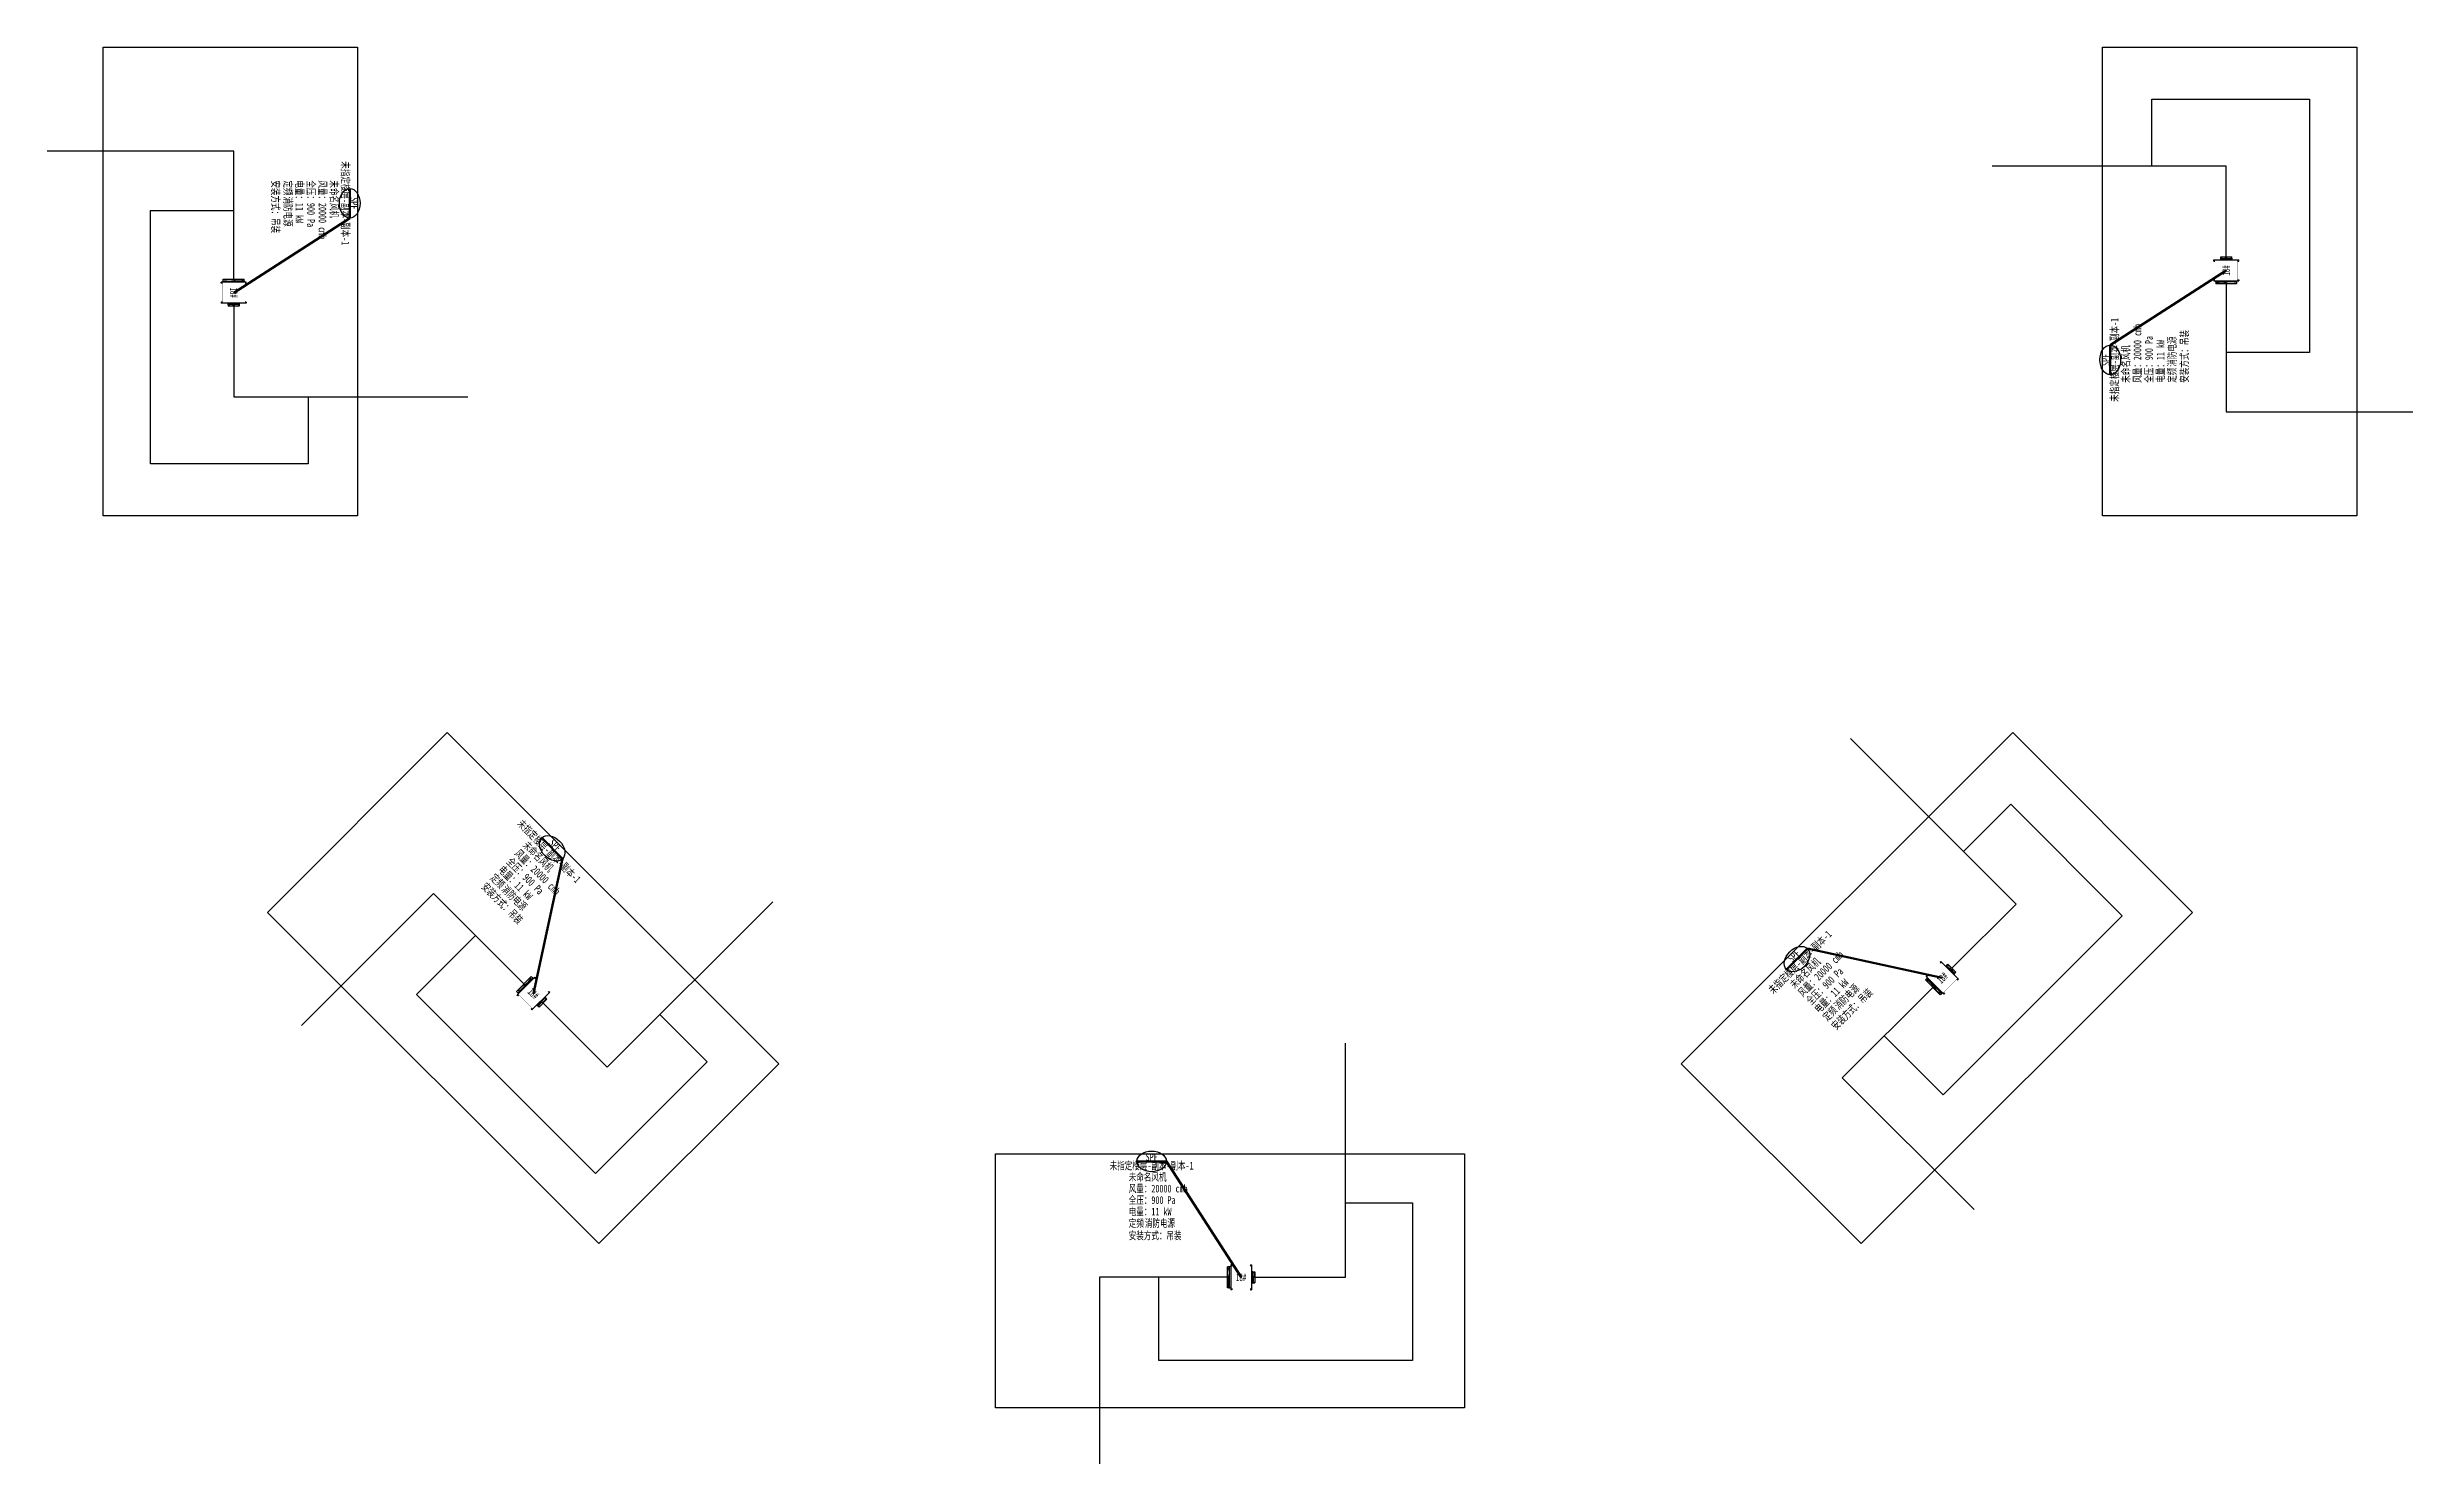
# Model space of a CAD drawing. Header units: inches. Extents: x 18625 to 740902, y -192685 to 58033.
# Drawn here: x 18625 to 133961, y -192685 to -123588 of the extents above; entities that cross this region are included whole.
import ezdxf
from ezdxf.enums import TextEntityAlignment as Align

# ---------------------------------------------------------------- set-up
doc = ezdxf.new("R2010")
doc.units = ezdxf.units.IN
doc.header["$MEASUREMENT"] = 0
doc.layers.add('H-DIMS-FANS', color=7, linetype='Continuous')
doc.layers.add('H-FIRE-FBOX', color=161, linetype='Continuous')
doc.styles.add('TH-STYLE1', font='STFANGSO.TTF', dxfattribs={"width": 0.7})

# ---------------------------------------------------------------- blocks, each defined once
blk = doc.blocks.new('*U5')
for p, q in [((1440, 510), (1340, 510)), ((1340, -510), (1340, 510)), ((1440, -540), (1440, 540)), ((1490, 510), (1440, 510)), ((1540, 610), (1490, 610)), ((1490, 610), (1490, -610)), ((1540, 610), (1540, 550)), ((2460, 610), (2510, 610)), ((2460, 610), (2460, 550)), ((2510, 610), (2510, -610)), ((2560, 270), (2510, 270)), ((2560, -300), (2560, 300)), ((2560, 270), (2660, 270)), ((2660, 270), (2660, -270)), ((1440, -510), (1340, -510)), ((1490, -510), (1440, -510)), ((1540, -610), (1490, -610)), ((1540, -550), (1540, -610)), ((2460, -550), (2460, -610)), ((2460, -610), (2510, -610)), ((2560, -270), (2510, -270)), ((2560, -270), (2660, -270))]:
    blk.add_line(p, q)
at = {"const_width": 6}
blk.add_lwpolyline([(1718, -550), (1520, -550, -0.4142136), (1490, -520), (1490, 520, -0.4142136), (1520, 550), (2480, 550, -0.4142136), (2510, 520), (2510, -520, -0.4142136), (2480, -550), (1718, -550)], format="xyb", dxfattribs=at)
for centre, radius, start, end in [((2145, -228), 787, 163.16365, 196.83635), ((638, 228), 787, 343.16365, 16.83635), ((2885, -129), 303, 154.7763, 205.2237), ((2337, 129), 303, 334.7763, 25.2237)]:
    blk.add_arc(centre, radius, start, end)
at = {"layer": 'H-DIMS-FANS', "linetype": 'ByBlock', "lineweight": 100}
blk.add_line((-3083, 5655), (-1643, 5655), dxfattribs=at)
blk.add_lwpolyline([(-1643, 5655), (2000, 0)], dxfattribs=at)
at = {"layer": 'H-DIMS-FANS'}
blk.add_ellipse((-2363, 5655), major_axis=(-720, 0), ratio=0.7, dxfattribs=at)
at = {"style": 'TH-STYLE1', "width": 0.55}
blk.add_text('18#', height=375, dxfattribs=at).set_placement((2000, 0), align=Align.MIDDLE)
at = {"layer": 'H-DIMS-FANS', "style": 'TH-STYLE1', "width": 0.7}
for tag, p in [('设备符号', (-2363, 5865)), ('楼层-编号', (-2363, 5445))]:
    blk.add_attdef(tag, text='', height=375, dxfattribs=at).set_placement(p, align=Align.MIDDLE_CENTER)
for tag, p in [('风机功能', (-3479, 4704)), ('全压', (-3479, 3579)), ('风量', (-3479, 4142)), ('定频', (-3479, 2454)), ('电量', (-3479, 3017)), ('消防电源', (-2692, 2454)), ('备注', (-3479, 1242)), ('安装方式', (-3479, 1848))]:
    blk.add_attdef(tag, p, '', height=375, dxfattribs=at)

msp = doc.modelspace()

# ---------------------------------------------------------------- linework, layer by layer
for points in [[(33750, -123588), (33750, -146446), (21349, -146446), (21349, -123588)], [(118836, -146446), (118836, -123588), (131238, -123588), (131238, -146446)], [(38130, -157018), (54292, -173180), (45523, -181950), (29360, -165787)], [(98294, -173180), (114457, -157018), (123226, -165787), (107063, -181950)], [(64864, -177560), (87722, -177560), (87722, -189961), (64864, -189961)]]:
    msp.add_lwpolyline(points, close=True)
for points in [[(121237, -129389), (121237, -126126), (128932, -126126), (128932, -138480), (124868, -138480)], [(27718, -134900), (27718, -128661), (18625, -128661)], [(124868, -133814), (124868, -129389), (113450, -129389)], [(31349, -140644), (31349, -143907), (23655, -143907), (23655, -131554), (27718, -131554)], [(124868, -135134), (124868, -141373), (133961, -141373)], [(27718, -136220), (27718, -140644), (39136, -140644)], [(111491, -168514), (114620, -165385), (106547, -157311)], [(112053, -162818), (114360, -160511), (119801, -165952), (111066, -174687), (108192, -171813)], [(41863, -169282), (37451, -164870), (31021, -171300)], [(42796, -170215), (45925, -173344), (53999, -165270)], [(48492, -170776), (50799, -173083), (45358, -178524), (36623, -169789), (39497, -166916)], [(110558, -169447), (106146, -173859), (112576, -180289)], [(77496, -183592), (81921, -183592), (81921, -172174)], [(81921, -179961), (85184, -179961), (85184, -187655), (72830, -187655), (72830, -183592)], [(76176, -183592), (69937, -183592), (69937, -192685)]]:
    msp.add_lwpolyline(points)

# ---------------------------------------------------------------- block references
at = {"layer": 'H-FIRE-FBOX'}
ref = msp.add_blockref('*U5', (27718, -133560), dxfattribs=dict(at, rotation=270))
ref.add_attrib('设备符号', 'SPF', dxfattribs={"layer": 'H-DIMS-FANS', "height": 375, "rotation": 270, "style": 'TH-STYLE1', "width": 0.7}).set_placement((33584, -131197), align=Align.MIDDLE_CENTER)
ref.add_attrib('楼层-编号', '未指定楼层-副本-副本-1', dxfattribs={"layer": 'H-DIMS-FANS', "height": 375, "rotation": 270, "style": 'TH-STYLE1', "width": 0.7}).set_placement((33164, -131197), align=Align.MIDDLE_CENTER)
ref.add_attrib('风机功能', '未命名风机', (32423, -130080), dxfattribs={"layer": 'H-DIMS-FANS', "height": 375, "rotation": 270, "style": 'TH-STYLE1', "width": 0.7})
ref.add_attrib('风量', '风量：20000 cmh', (31860, -130080), dxfattribs={"layer": 'H-DIMS-FANS', "height": 375, "rotation": 270, "style": 'TH-STYLE1', "width": 0.7})
ref.add_attrib('全压', '全压：900 Pa', (31298, -130080), dxfattribs={"layer": 'H-DIMS-FANS', "height": 375, "rotation": 270, "style": 'TH-STYLE1', "width": 0.7})
ref.add_attrib('电量', '电量：11 kW', (30735, -130080), dxfattribs={"layer": 'H-DIMS-FANS', "height": 375, "rotation": 270, "style": 'TH-STYLE1', "width": 0.7})
ref.add_attrib('定频', '定频', (30173, -130080), dxfattribs={"layer": 'H-DIMS-FANS', "height": 375, "rotation": 270, "style": 'TH-STYLE1', "width": 0.7})
ref.add_attrib('消防电源', '消防电源', (30173, -130868), dxfattribs={"layer": 'H-DIMS-FANS', "height": 375, "rotation": 270, "style": 'TH-STYLE1', "width": 0.7})
ref.add_attrib('安装方式', '安装方式：吊装', (29567, -130080), dxfattribs={"layer": 'H-DIMS-FANS', "height": 375, "rotation": 270, "style": 'TH-STYLE1', "width": 0.7})
ref = msp.add_blockref('*U5', (124868, -136474), dxfattribs=dict(at, rotation=90))
ref.add_attrib('设备符号', 'SPF', dxfattribs={"layer": 'H-DIMS-FANS', "height": 375, "rotation": 90, "style": 'TH-STYLE1', "width": 0.7}).set_placement((119003, -138837), align=Align.MIDDLE_CENTER)
ref.add_attrib('楼层-编号', '未指定楼层-副本-副本-1', dxfattribs={"layer": 'H-DIMS-FANS', "height": 375, "rotation": 90, "style": 'TH-STYLE1', "width": 0.7}).set_placement((119423, -138837), align=Align.MIDDLE_CENTER)
ref.add_attrib('风机功能', '未命名风机', (120164, -139953), dxfattribs={"layer": 'H-DIMS-FANS', "height": 375, "rotation": 90, "style": 'TH-STYLE1', "width": 0.7})
ref.add_attrib('风量', '风量：20000 cmh', (120726, -139953), dxfattribs={"layer": 'H-DIMS-FANS', "height": 375, "rotation": 90, "style": 'TH-STYLE1', "width": 0.7})
ref.add_attrib('全压', '全压：900 Pa', (121289, -139953), dxfattribs={"layer": 'H-DIMS-FANS', "height": 375, "rotation": 90, "style": 'TH-STYLE1', "width": 0.7})
ref.add_attrib('电量', '电量：11 kW', (121851, -139953), dxfattribs={"layer": 'H-DIMS-FANS', "height": 375, "rotation": 90, "style": 'TH-STYLE1', "width": 0.7})
ref.add_attrib('定频', '定频', (122414, -139953), dxfattribs={"layer": 'H-DIMS-FANS', "height": 375, "rotation": 90, "style": 'TH-STYLE1', "width": 0.7})
ref.add_attrib('消防电源', '消防电源', (122414, -139166), dxfattribs={"layer": 'H-DIMS-FANS', "height": 375, "rotation": 90, "style": 'TH-STYLE1', "width": 0.7})
ref.add_attrib('安装方式', '安装方式：吊装', (123020, -139953), dxfattribs={"layer": 'H-DIMS-FANS', "height": 375, "rotation": 90, "style": 'TH-STYLE1', "width": 0.7})
ref = msp.add_blockref('*U5', (40915, -168334), dxfattribs=dict(at, rotation=315.0000000000001))
ref.add_attrib('设备符号', 'SPF', dxfattribs={"layer": 'H-DIMS-FANS', "height": 375, "rotation": 315, "style": 'TH-STYLE1', "width": 0.7}).set_placement((43392, -162516), align=Align.MIDDLE_CENTER)
ref.add_attrib('楼层-编号', '未指定楼层-副本-副本-1', dxfattribs={"layer": 'H-DIMS-FANS', "height": 375, "rotation": 315, "style": 'TH-STYLE1', "width": 0.7}).set_placement((43095, -162813), align=Align.MIDDLE_CENTER)
ref.add_attrib('风机功能', '未命名风机', (41782, -162547), dxfattribs={"layer": 'H-DIMS-FANS', "height": 375, "rotation": 315, "style": 'TH-STYLE1', "width": 0.7})
ref.add_attrib('风量', '风量：20000 cmh', (41384, -162945), dxfattribs={"layer": 'H-DIMS-FANS', "height": 375, "rotation": 315, "style": 'TH-STYLE1', "width": 0.7})
ref.add_attrib('全压', '全压：900 Pa', (40986, -163343), dxfattribs={"layer": 'H-DIMS-FANS', "height": 375, "rotation": 315, "style": 'TH-STYLE1', "width": 0.7})
ref.add_attrib('电量', '电量：11 kW', (40588, -163740), dxfattribs={"layer": 'H-DIMS-FANS', "height": 375, "rotation": 315, "style": 'TH-STYLE1', "width": 0.7})
ref.add_attrib('定频', '定频', (40191, -164138), dxfattribs={"layer": 'H-DIMS-FANS', "height": 375, "rotation": 315, "style": 'TH-STYLE1', "width": 0.7})
ref.add_attrib('消防电源', '消防电源', (40747, -164695), dxfattribs={"layer": 'H-DIMS-FANS', "height": 375, "rotation": 315, "style": 'TH-STYLE1', "width": 0.7})
ref.add_attrib('安装方式', '安装方式：吊装', (39762, -164567), dxfattribs={"layer": 'H-DIMS-FANS', "height": 375, "rotation": 315, "style": 'TH-STYLE1', "width": 0.7})
ref = msp.add_blockref('*U5', (109611, -170395), dxfattribs=dict(at, rotation=44.99999999999999))
ref.add_attrib('设备符号', 'SPF', dxfattribs={"layer": 'H-DIMS-FANS', "height": 375, "rotation": 45, "style": 'TH-STYLE1', "width": 0.7}).set_placement((103792, -167918), align=Align.MIDDLE_CENTER)
ref.add_attrib('楼层-编号', '未指定楼层-副本-副本-1', dxfattribs={"layer": 'H-DIMS-FANS', "height": 375, "rotation": 45, "style": 'TH-STYLE1', "width": 0.7}).set_placement((104089, -168215), align=Align.MIDDLE_CENTER)
ref.add_attrib('风机功能', '未命名风机', (103824, -169528), dxfattribs={"layer": 'H-DIMS-FANS', "height": 375, "rotation": 45, "style": 'TH-STYLE1', "width": 0.7})
ref.add_attrib('风量', '风量：20000 cmh', (104221, -169926), dxfattribs={"layer": 'H-DIMS-FANS', "height": 375, "rotation": 45, "style": 'TH-STYLE1', "width": 0.7})
ref.add_attrib('全压', '全压：900 Pa', (104619, -170324), dxfattribs={"layer": 'H-DIMS-FANS', "height": 375, "rotation": 45, "style": 'TH-STYLE1', "width": 0.7})
ref.add_attrib('电量', '电量：11 kW', (105017, -170722), dxfattribs={"layer": 'H-DIMS-FANS', "height": 375, "rotation": 45, "style": 'TH-STYLE1', "width": 0.7})
ref.add_attrib('定频', '定频', (105415, -171119), dxfattribs={"layer": 'H-DIMS-FANS', "height": 375, "rotation": 45, "style": 'TH-STYLE1', "width": 0.7})
ref.add_attrib('消防电源', '消防电源', (105972, -170563), dxfattribs={"layer": 'H-DIMS-FANS', "height": 375, "rotation": 45, "style": 'TH-STYLE1', "width": 0.7})
ref.add_attrib('安装方式', '安装方式：吊装', (105843, -171548), dxfattribs={"layer": 'H-DIMS-FANS', "height": 375, "rotation": 45, "style": 'TH-STYLE1', "width": 0.7})
ref = msp.add_blockref('*U5', (74836, -183592), dxfattribs=at)
ref.add_attrib('设备符号', 'SPF', dxfattribs={"layer": 'H-DIMS-FANS', "height": 375, "style": 'TH-STYLE1', "width": 0.7}).set_placement((72473, -177726), align=Align.MIDDLE_CENTER)
ref.add_attrib('楼层-编号', '未指定楼层-副本-副本-1', dxfattribs={"layer": 'H-DIMS-FANS', "height": 375, "style": 'TH-STYLE1', "width": 0.7}).set_placement((72473, -178146), align=Align.MIDDLE_CENTER)
ref.add_attrib('风机功能', '未命名风机', (71357, -178887), dxfattribs={"layer": 'H-DIMS-FANS', "height": 375, "style": 'TH-STYLE1', "width": 0.7})
ref.add_attrib('风量', '风量：20000 cmh', (71357, -179450), dxfattribs={"layer": 'H-DIMS-FANS', "height": 375, "style": 'TH-STYLE1', "width": 0.7})
ref.add_attrib('全压', '全压：900 Pa', (71357, -180012), dxfattribs={"layer": 'H-DIMS-FANS', "height": 375, "style": 'TH-STYLE1', "width": 0.7})
ref.add_attrib('电量', '电量：11 kW', (71357, -180575), dxfattribs={"layer": 'H-DIMS-FANS', "height": 375, "style": 'TH-STYLE1', "width": 0.7})
ref.add_attrib('定频', '定频', (71357, -181137), dxfattribs={"layer": 'H-DIMS-FANS', "height": 375, "style": 'TH-STYLE1', "width": 0.7})
ref.add_attrib('消防电源', '消防电源', (72144, -181137), dxfattribs={"layer": 'H-DIMS-FANS', "height": 375, "style": 'TH-STYLE1', "width": 0.7})
ref.add_attrib('安装方式', '安装方式：吊装', (71357, -181743), dxfattribs={"layer": 'H-DIMS-FANS', "height": 375, "style": 'TH-STYLE1', "width": 0.7})

doc.saveas('drawing.dxf')
